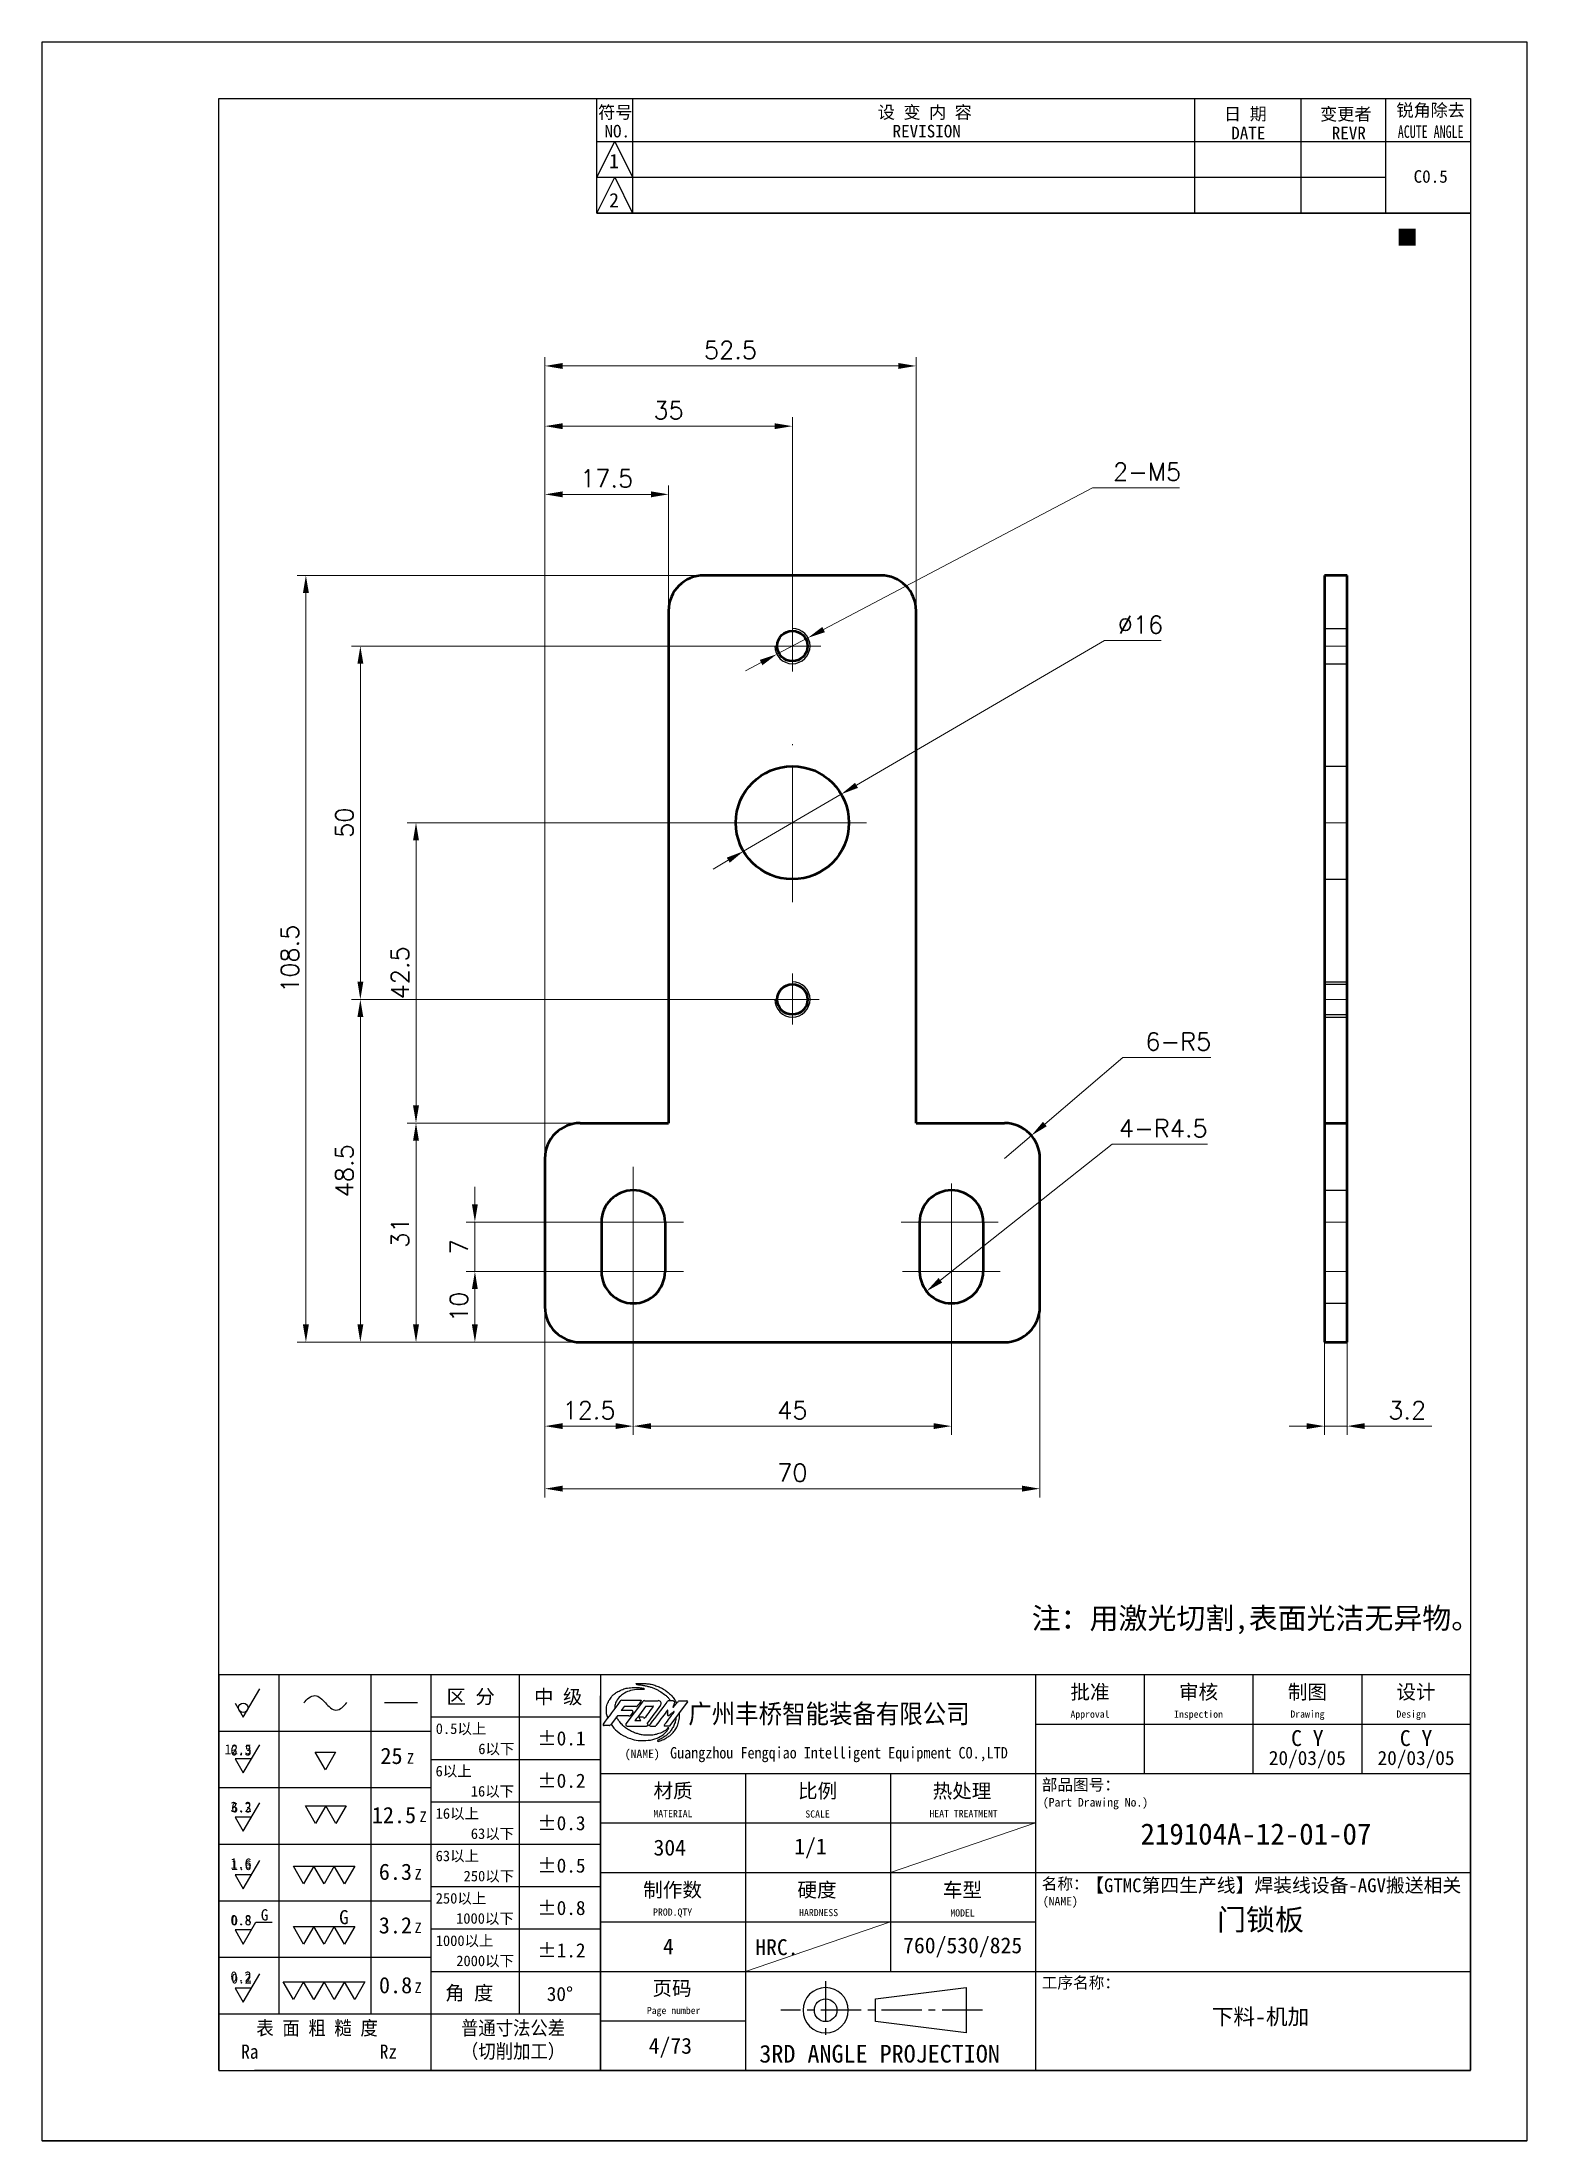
# Model space of a CAD drawing. Header units: millimetres. Extents: x -168473 to -148463, y 295526 to 306160.
# Drawn here: x -150065.7 to -149855.7, y 302336.9 to 302633.9 of the extents above; entities that cross this region are included whole.
import ezdxf
from ezdxf.enums import TextEntityAlignment as Align

# ---------------------------------------------------------------- set-up
doc = ezdxf.new("R2010")
doc.units = ezdxf.units.MM
doc.linetypes.add('CENTER2', pattern=[28.575, 19.05, -3.175, 3.175, -3.175])
doc.linetypes.add('DASHED2', pattern=[9.525, 6.35, -3.175])
for name, color, linetype, lineweight in [('A4', 3, 'Continuous', 20), ('中心线', 2, 'CENTER2', 13), ('尺寸线', 3, 'Continuous', 13), ('文字', 1, 'Continuous', 13), ('粗实线', 7, 'Continuous', 50), ('细实线', 4, 'Continuous', 25), ('虚线', 2, 'DASHED2', 25)]:
    doc.layers.add(name, color=color, linetype=linetype, lineweight=lineweight)
doc.layers.add('MARK', color=7, linetype='Continuous')
doc.styles.add('CH-1', font='')
doc.styles.add('MX_NOTE_STANDARD', font='txt.shx', dxfattribs={"bigfont": 'extfont.shx'})
doc.styles.get("Standard").update_dxf_attribs({"font": 'txt', "bigfont": 'gbcbig.shx'})
doc.styles.get('CH-1').set_extended_font_data('SimSun')
doc.dimstyles.new('副本01', dxfattribs={"dimtxt": 2.5, "dimasz": 2.5, "dimexe": 1.25, "dimexo": 0, "dimgap": 1, "dimtad": 1, "dimdsep": 46, "dimtxsty": 'Standard', "dimcen": 1, "dimclrd": 3, "dimclre": 3, "dimclrt": 1, "dimadec": 1, "dimazin": 2, "dimtfac": 1, "dimtmove": 0, "dimatfit": 3, "dimfxl": 0, "dimtolj": 1, "dimlwd": -1, "dimlwe": -1, "dimarcsym": 0})
doc.dimstyles.new('副本01$3', dxfattribs={"dimtxt": 2.5, "dimasz": 2.5, "dimexe": 1.25, "dimexo": 0, "dimgap": 1, "dimtad": 1, "dimtih": 1, "dimtoh": 1, "dimdsep": 46, "dimtxsty": 'Standard', "dimcen": 1, "dimclrd": 3, "dimclre": 3, "dimclrt": 1, "dimadec": 1, "dimazin": 2, "dimtfac": 1, "dimtmove": 0, "dimatfit": 3, "dimfxl": 0, "dimtolj": 1, "dimlwd": -1, "dimlwe": -1, "dimarcsym": 0})
doc.dimstyles.new('副本01$4', dxfattribs={"dimtxt": 2.5, "dimasz": 2.5, "dimexe": 1.25, "dimexo": 0, "dimgap": 1, "dimtad": 1, "dimtih": 1, "dimtoh": 1, "dimdsep": 46, "dimtxsty": 'Standard', "dimcen": 1, "dimclrd": 3, "dimclre": 3, "dimclrt": 1, "dimadec": 1, "dimazin": 2, "dimtfac": 1, "dimtmove": 0, "dimatfit": 3, "dimfxl": 0, "dimtolj": 1, "dimlwd": -1, "dimlwe": -1, "dimarcsym": 0})

msp = doc.modelspace()

# ---------------------------------------------------------------- texts
at = {"layer": '文字', "color": 1, "linetype": 'Continuous', "style": 'CH-1'}
for s, height, p in [('注：用激光切割,表面光洁无异物。', 3, (-149894.019, 302410.682, -250.081)), ('219104A-12-01-07', 3, (-149894.019, 302380.286, -250.081)), ('304', 2.25, (-149976.914, 302378.371, -250.081)), ('1/1', 2.25, (-149957.017, 302378.371, -250.081)), ('【GTMC第四生产线】焊装线设备-AGV搬送相关', 1.95, (-149891.579, 302373.086, -162.552)), ('门锁板', 3, (-149893.381, 302368.256, -250.081)), ('4', 2.25, (-149977.105, 302364.415, -250.081)), ('760/530/825', 2.25, (-149935.495, 302364.371, -250.081)), ('4/73', 2.25, (-149976.832, 302350.158, -250.081))]:
    msp.add_text(s, height=height, dxfattribs=at).set_placement(p, align=Align.MIDDLE)

# ---------------------------------------------------------------- blocks, each defined once
blk = doc.blocks.new('A$C0BB32EA6')
for p, q in [((-116.6, -171.23), (-116.6, 125.77)), ((-116.6, 125.77), (93.4, 125.77)), ((93.4, 125.77), (93.4, -171.23)), ((-91.6, 117.77), (85.4, 117.77)), ((-91.6, -161.23), (-91.6, 117.77)), ((-91.6, 101.56), (-91.6, 117.77)), ((-38.15, 101.56), (-38.15, 117.77)), ((-38.15, 117.77), (73.4, 117.77)), ((-38.15, 117.77), (73.4, 117.77)), ((-38.15, 117.77), (73.4, 117.77)), ((-38.15, 117.77), (73.4, 117.77)), ((-33.08, 117.77), (-33.08, 101.56)), ((46.4, 117.77), (46.4, 101.56)), ((46.4, 117.77), (46.4, 101.56)), ((46.4, 117.77), (46.4, 101.56)), ((46.4, 117.77), (46.4, 101.56)), ((46.4, 117.77), (46.4, 101.56)), ((61.4, 117.77), (61.4, 101.56)), ((61.4, 117.77), (61.4, 101.56)), ((61.4, 117.77), (61.4, 101.56)), ((61.4, 117.77), (61.4, 101.56)), ((61.4, 117.77), (61.4, 101.56)), ((73.4, 117.77), (73.4, 101.56)), ((73.4, 117.77), (73.4, 101.56)), ((73.4, 117.77), (73.4, 101.56)), ((73.4, 117.77), (73.4, 101.56)), ((73.4, 117.77), (73.4, 101.56)), ((85.4, 117.77), (85.4, -161.23)), ((-38.15, 106.63), (-35.61, 111.7)), ((-38.15, 111.7), (73.4, 111.7)), ((-38.15, 111.7), (73.4, 111.7)), ((-38.15, 111.7), (73.4, 111.7)), ((-38.15, 111.7), (73.4, 111.7)), ((-35.61, 111.7), (-33.08, 106.63)), ((73.4, 111.7), (85.4, 111.7)), ((73.4, 111.7), (85.4, 111.7)), ((73.4, 111.7), (85.4, 111.7)), ((73.4, 111.7), (85.4, 111.7)), ((-38.15, 101.56), (-35.61, 106.63)), ((-38.15, 106.63), (73.4, 106.63)), ((-38.15, 106.63), (73.4, 106.63)), ((-38.15, 106.63), (73.4, 106.63)), ((-38.15, 106.63), (73.4, 106.63)), ((-35.61, 106.63), (-33.08, 101.56)), ((-38.15, 101.56), (85.4, 101.56)), ((85.4, 101.56), (-38.15, 101.56)), ((-38.15, 101.56), (85.4, 101.56)), ((-38.15, 101.56), (85.4, 101.56)), ((-86.53, -161.23), (85.4, -161.23)), ((93.4, -171.23), (-116.6, -171.23))]:
    blk.add_line(p, q)
at = {"style": 'CH-1'}
for s, height, p in [('符号', 1.775, (-35.53, 115.86)), ('设 变 内 容', 1.775, (8.24, 115.86)), ('日 期', 1.775, (53.57, 115.61)), ('变更者', 1.775, (67.78, 115.61)), ('锐角除去', 1.775, (79.78, 116.14)), ('NO.', 1.775, (-35.25, 113.15)), ('REVISION', 1.775, (8.51, 113.15)), ('DATE', 1.775, (53.99, 112.89)), ('REVR', 1.775, (68.2, 112.89)), ('1', 2.03, (-35.7, 108.92)), ('C0.5', 1.775, (79.78, 106.74)), ('2', 2.03, (-35.7, 103.38))]:
    blk.add_text(s, height=height, dxfattribs=at).set_placement(p, align=Align.MIDDLE)
at = {"style": 'CH-1', "width": 0.7}
blk.add_text('ACUTE ANGLE', height=1.7746, dxfattribs=at).set_placement((79.78, 113.08), align=Align.MIDDLE)
blk = doc.blocks.new('A$C34C2392C')
at = {"linetype": 'CENTER2', "ltscale": 0.3}
for p, q in [((-5.53, 4.13), (-5.53, -4.13)), ((16.64, 0), (-11.88, 0))]:
    blk.add_line(p, q, dxfattribs=at)
for p, q in [((1.54, 1.6), (14.34, 3.2)), ((14.34, 3.2), (14.34, -3.2)), ((1.54, -1.6), (1.54, 1.6)), ((14.34, -3.2), (1.54, -1.6))]:
    blk.add_line(p, q)
for radius in [3.2, 1.6]:
    blk.add_arc((-5.53, 0), radius, 0, 359.9894)
blk = doc.blocks.new('A$C67844AE1')
for p, q in [((-492, 112), (0, 112)), ((-246, 112), (-246, -112)), ((-184.5, 112), (-184.5, 56)), ((-123, 112), (-123, 56)), ((-61.5, 112), (-61.5, 56)), ((0, -112), (0, 112)), ((-246, 84), (0, 84)), ((-492, 68), (-492, -112)), ((-492, 68), (-492, -112)), ((-492, -112), (-492, 68)), ((-492, 68), (-492, -112)), ((-492, 68), (-492, -112)), ((-492, 68), (-492, -112)), ((-492, 68), (-492, -112)), ((-492, 68), (-492, -112)), ((-492, 68), (-492, -112)), ((-492, -112), (-492, 68)), ((-492, 68), (-492, -112)), ((-492, 68), (-492, -112)), ((-492, 68), (-492, -112)), ((-492, 68), (-492, -112)), ((-492, 56), (0, 56)), ((-410, 56), (-410, -112)), ((-328, 56), (-328, -56)), ((-492, 28), (-246, 28)), ((-492, 0), (0, 0)), ((-492, -28), (-246, -28)), ((-492, -56), (0, -56)), ((-492, -84), (-410, -84)), ((-492, -112), (0, -112))]:
    blk.add_line(p, q)
at = {"color": 4, "ltscale": 0.5}
for p, q in [((-468.4, 96.5), (-477.7, 84.1)), ((-467.1, 97.2), (-459.4, 97.2)), ((-451, 97.2), (-453.6, 97.2)), ((-452.7, 83.1), (-442.9, 96.3)), ((-447.5, 97.2), (-443.3, 97.2)), ((-482.7, 88.4), (-486.5, 83.4)), ((-478.7, 93.9), (-480.4, 91.7)), ((-473.8, 90.8), (-475.1, 88.9)), ((-469.3, 85.8), (-472.6, 85.8)), ((-469.2, 85.9), (-470.1, 87.3)), ((-467.8, 87.8), (-469.9, 87.8)), ((-467.8, 87.8), (-467.4, 87.1)), ((-487, 83.1), (-490.1, 83.1)), ((-477, 82.8), (-466, 82.8)), ((-463.8, 82.8), (-461.4, 82.8))]:
    blk.add_line(p, q, dxfattribs=at)
for centre, radius, start, end in [((-480, 96.4), 1.09, 90, 143.2146), ((-469.2, 97.2), 0.219, 322.847, 90), ((-467.1, 95.6), 1.64, 90, 143.1791), ((-459.4, 95.6), 1.64, 323.504, 90), ((-453.6, 96.7), 0.547, 90, 142.7605), ((-443.3, 96.6), 0.547, 323.5154, 90), ((-490.1, 83.7), 0.547, 143.2146, 270), ((-487, 83.7), 0.547, 270, 322.7804), ((-482.3, 88.1), 0.547, 90, 142.7804), ((-480.4, 91.7), 0.0547, 142.9576, 270), ((-478.7, 93.9), 0.0547, 90, 142.9576), ((-477, 83.6), 0.821, 143.1791, 270), ((-472.6, 85.8), 0.0547, 143.2802, 270), ((-471.7, 94.5), 0.547, 270, 322.847), ((-469.3, 85.8), 0.0547, 270, 30.8735), ((-467.4, 87.1), 0.0547, 209.8404, 323.8117), ((-466.4, 94.1), 0.0547, 90, 143.2802), ((-463.8, 83.4), 0.547, 142.7605, 270), ((-462.2, 94.1), 0.0547, 323.8117, 90), ((-455.8, 83.1), 0.274, 143.387, 270), ((-454.1, 91.8), 0.137, 354.5829, 143.4402), ((-450.5, 90.9), 0.137, 323.3038, 127.2693), ((-461.4, 83.6), 0.821, 270, 323.3415), ((-453.1, 83.4), 0.547, 270, 323.5154)]:
    blk.add_arc(centre, radius, start, end, dxfattribs=at)
at = {"color": 3, "ltscale": 0.5}
for points, knots in [([(-471.9, 106.8), (-471.9, 106.8), (-471.9, 106.9), (-471.1, 106.9), (-470.1, 107), (-468.3, 106.9), (-466.3, 106.9), (-463.9, 106.7), (-461.4, 105.9), (-458.9, 105.1), (-456.8, 104), (-455, 102.8), (-453.4, 101.6), (-451.6, 99.9), (-450.3, 98.1), (-449.4, 96.7), (-449.1, 95.9), (-449, 95.7)], [0, 0, 0, 0, 0.013513, 0.041806, 0.340693, 0.661167, 1.001786, 1.450195, 1.93793, 2.441413, 2.919246, 3.201062, 3.624217, 4.053268, 4.510623, 4.853859, 4.962074, 4.962074, 4.962074, 4.962074]), ([(-488, 87.4), (-488.3, 88.2), (-488.6, 89.5), (-488.8, 91.4), (-488.7, 93), (-488.5, 94.5), (-488, 95.9), (-487.3, 97.3), (-486.5, 98.5), (-485.6, 99.9), (-484.1, 101.2), (-482.1, 102.5), (-479.6, 103.7), (-476.6, 104.5), (-473.5, 104.7), (-470.8, 104.7), (-469, 104.5), (-468.1, 104.3), (-467.6, 104.2), (-467.4, 104.1), (-467.4, 103.8), (-467.5, 103.6), (-467.7, 103.6), (-467.8, 103.6)], [0.033361, 0.033361, 0.033361, 0.033361, 0.471833, 0.793856, 1.06763, 1.327784, 1.632518, 1.904259, 2.171672, 2.434164, 2.811787, 3.221221, 3.771763, 4.287691, 4.918993, 5.487196, 5.736969, 5.935719, 6.004988, 6.011363, 6.068145, 6.111246, 6.151841, 6.151841, 6.151841, 6.151841]), ([(-467.8, 103.6), (-468.7, 103.6), (-471.1, 103.6), (-474.8, 103.2), (-478.3, 101.8), (-481.1, 99.8), (-483, 97.3), (-484, 94.8), (-484, 93.4), (-483.9, 92.9)], [0, 0, 0, 0, 0.511401, 1.333961, 2.006207, 2.544799, 3.201133, 3.690752, 3.982461, 3.982461, 3.982461, 3.982461]), ([(-486.1, 83.9), (-485.6, 83.2), (-484.1, 81), (-480.4, 78), (-475.7, 75.7), (-470.4, 74.5), (-465.2, 74.6), (-460.4, 75.6), (-456.8, 77.7), (-454.7, 79.8), (-453.7, 81.1), (-453.4, 81.9), (-453.8, 82), (-453.8, 81.9), (-453.9, 81.8)], [0.008574, 0.008574, 0.008574, 0.008574, 0.511088, 1.461558, 2.551285, 3.372869, 4.408758, 5.360341, 6.07413, 6.646139, 6.965728, 7.014048, 7.055407, 7.097199, 7.097199, 7.097199, 7.097199]), ([(-453.9, 81.8), (-454.2, 81.5), (-455.1, 80.3), (-457.5, 79.1), (-460.3, 78.2), (-463.1, 77.6), (-465.7, 77.6), (-468.2, 77.7), (-470.3, 78.3), (-472.4, 78.9), (-474.6, 79.8), (-476.8, 81.1), (-479, 82.6), (-480.7, 84.6), (-482.1, 86.3), (-482.8, 87.5), (-483, 88)], [0, 0, 0, 0, 0.227272, 0.804496, 1.430419, 1.862632, 2.367125, 2.88024, 3.204387, 3.579335, 4.036384, 4.516387, 4.985288, 5.507707, 5.907232, 6.223175, 6.223175, 6.223175, 6.223175]), ([(-449.4, 87.5), (-449.5, 86.9), (-449.6, 86.1), (-449.9, 84.8), (-450.4, 83.8), (-450.8, 82.6), (-451.5, 81.6), (-452.2, 80.2), (-453.2, 79.2), (-454.3, 78), (-455.6, 77.1), (-457, 76.1), (-458.4, 75.4), (-459.2, 74.9), (-459.9, 74.7), (-459.9, 74.2), (-459.7, 74.2), (-459.5, 74.2)], [0.004933, 0.004933, 0.004933, 0.004933, 0.333622, 0.498315, 0.724349, 0.934741, 1.17012, 1.401267, 1.780901, 1.94954, 2.292483, 2.648069, 2.865789, 3.139575, 3.199954, 3.253921, 3.331828, 3.331828, 3.331828, 3.331828]), ([(-459.5, 74.2), (-459.1, 74.3), (-457.8, 74.6), (-455.9, 75.5), (-453.8, 76.8), (-452, 78), (-450.5, 79.8), (-449.2, 81.6), (-448.2, 83.9), (-447.3, 86.8), (-447.3, 89.1), (-447.3, 90.4)], [0, 0, 0, 0, 0.196818, 0.752706, 1.133972, 1.558354, 1.94217, 2.414014, 2.774875, 3.316286, 4.02771, 4.02771, 4.02771, 4.02771])]:
    blk.add_open_spline(points, degree=3, knots=knots, dxfattribs=at)
at = {"color": 4, "ltscale": 0.5}
for points, knots in [([(-480.8, 97), (-480.9, 96.9), (-481, 96.8), (-481.1, 96.7), (-484.3, 92.4), (-487.4, 88.2), (-490.6, 84)], [-0.084236, -0.084236, -0.084236, -0.084236, 0, 0, 0, 2.885251, 2.885251, 2.885251, 2.885251]), ([(-480, 97.5), (-479.8, 97.5), (-479.7, 97.5), (-479.5, 97.5), (-479.5, 97.5), (-479.5, 97.5), (-479.5, 97.5), (-476.4, 97.5), (-473.2, 97.5), (-470.1, 97.5), (-470.1, 97.5), (-470.1, 97.5), (-470.1, 97.5), (-469.8, 97.5), (-469.5, 97.5), (-469.2, 97.5)], [-0.077734, -0.077734, -0.077734, -0.077734, 0, 0, 0, 0, 0, 0, 1.729211, 1.729211, 1.729211, 1.729211, 1.729211, 1.729211, 1.885805, 1.885805, 1.885805, 1.885805]), ([(-469, 97.1), (-469.2, 96.9), (-469.4, 96.7), (-469.5, 96.5), (-469.5, 96.5), (-469.5, 96.5), (-469.5, 96.5), (-470, 95.8), (-470.6, 95.1), (-471.1, 94.4), (-471.1, 94.4), (-471.1, 94.4), (-471.1, 94.4), (-471.2, 94.3), (-471.2, 94.3), (-471.3, 94.2)], [-0.1423966, -0.1423966, -0.1423966, -0.1423966, 0, 0, 0, 0, 0, 0, 0.4822707, 0.4822707, 0.4822707, 0.4822707, 0.4822707, 0.4822707, 0.529029, 0.529029, 0.529029, 0.529029]), ([(-454.1, 97), (-454.2, 96.8), (-454.4, 96.6), (-454.5, 96.4), (-457.7, 92.2), (-460.8, 88.1), (-464, 84), (-464, 83.9), (-464.1, 83.8), (-464.2, 83.7)], [-0.140102, -0.140102, -0.140102, -0.140102, 0, 0, 0, 2.844058, 2.844058, 2.844058, 2.913465, 2.913465, 2.913465, 2.913465]), ([(-451, 97.2), (-451, 97.2), (-450.8, 97.2), (-450.4, 97), (-450.2, 96.5), (-450.3, 95.9), (-450.5, 95.2), (-450.8, 94.5), (-451, 94), (-451.1, 93.7), (-451.1, 93.6), (-451, 93.6), (-450.8, 93.6), (-450.5, 94), (-450, 94.6), (-449.2, 95.5), (-448.6, 96.3), (-448, 96.8), (-447.7, 97.1), (-447.5, 97.2)], [0, 0, 0, 0, 0.047379, 0.11361, 0.198731, 0.32589, 0.467244, 0.599055, 0.733672, 0.758899, 0.77069, 0.790267, 0.820293, 0.867992, 1.054564, 1.278066, 1.476304, 1.62487, 1.711224, 1.711224, 1.711224, 1.711224]), ([(-471.7, 94), (-471.7, 94), (-471.7, 94), (-471.8, 94), (-471.8, 94), (-471.8, 94), (-471.8, 94), (-474.1, 94), (-476.4, 94), (-478.7, 94)], [-0.012966, -0.012966, -0.012966, -0.012966, 0, 0, 0, 0, 0, 0, 1.257183, 1.257183, 1.257183, 1.257183]), ([(-469.9, 87.8), (-470, 87.8), (-470, 87.8), (-470.1, 87.7), (-470.2, 87.7), (-470.2, 87.6), (-470.2, 87.5), (-470.1, 87.4), (-470.1, 87.3), (-470.1, 87.3)], [0, 0, 0, 0, 0.0189462, 0.0330559, 0.0436533, 0.0575788, 0.0766083, 0.0956988, 0.1082528, 0.1082528, 0.1082528, 0.1082528]), ([(-456, 83.3), (-455.9, 83.5), (-455.7, 83.7), (-455.6, 83.9), (-455.6, 83.9), (-455.6, 83.9), (-455.6, 83.9), (-453.8, 86.2), (-452.1, 88.5), (-450.4, 90.9)], [-0.132838, -0.132838, -0.132838, -0.132838, 0, 0, 0, 0, 0, 0, 1.591518, 1.591518, 1.591518, 1.591518])]:
    blk.add_open_spline(points, degree=3, knots=knots, dxfattribs=at)
at = {"color": 3, "ltscale": 0.5}
blk.add_spline([(-471.9, 106.8), (-471.8, 106.5), (-471.3, 106.3), (-470, 106.2), (-468.7, 106), (-466.8, 105.7), (-464.7, 105.2), (-462.9, 104.7), (-461.1, 104), (-459.4, 103.1), (-457.9, 102.2), (-455.3, 100.3), (-454.1, 99.3), (-453.6, 98.7), (-452.3, 97.2)], degree=3, dxfattribs=at)
at = {"color": 4, "ltscale": 0.5}
for points in [[(-476, 88.6), (-478.1, 88.6), (-480.2, 88.6), (-482.3, 88.6)], [(-474.4, 91.6), (-476.4, 91.6), (-478.4, 91.6), (-480.4, 91.6)], [(-466.4, 94.2), (-468.5, 91.4), (-470.5, 88.6), (-472.6, 85.9)], [(-462.2, 94.1), (-463.9, 91.8), (-465.6, 89.4), (-467.3, 87.1)], [(-466.4, 94.2), (-465, 94.2), (-463.6, 94.2), (-462.2, 94.2)], [(-458.1, 94.6), (-460.6, 91.2), (-463.1, 87.8), (-465.6, 84.4)], [(-454.2, 91.9), (-456, 89.4), (-457.9, 86.9), (-460.7, 83.1)], [(-454.1, 89.6), (-454.1, 90.3), (-454, 91.1), (-453.9, 91.8)], [(-453.1, 89.1), (-452.3, 89.7), (-451.4, 90.4), (-450.6, 91.1)], [(-455.8, 82.9), (-454.9, 82.9), (-454, 82.9), (-453.1, 82.9)]]:
    blk.add_open_spline(points, degree=3, dxfattribs=at)
for points in [[(-476, 88.6), (-475.6, 88.6), (-475.4, 88.7), (-475.3, 88.7), (-475.1, 88.9)], [(-473.8, 90.8), (-473.7, 91), (-473.7, 91.2), (-473.8, 91.4), (-474, 91.5), (-474.2, 91.6), (-474.4, 91.6)], [(-465.6, 84.4), (-465.6, 84.3), (-465.6, 84.2), (-465.5, 84), (-465.4, 83.8), (-465.2, 83.4), (-465.1, 83.3), (-465.1, 83.1), (-465.4, 83), (-465.7, 82.9), (-466, 82.8)], [(-454.1, 89.6), (-454.2, 89.2), (-454.1, 89), (-454, 88.8), (-453.8, 88.8), (-453.6, 88.8), (-453.4, 88.9), (-453.1, 89.1)]]:
    blk.add_spline(points, degree=3, dxfattribs=at)
at = {"layer": '细实线', "color": 0, "linetype": 'Continuous'}
for p, q in [((-492, 112), (-492, 56)), ((-492, 68), (-492, -112)), ((-492, 68), (-492, -112)), ((-492, 68), (-492, -112))]:
    blk.add_line(p, q, dxfattribs=at)
at = {"lineweight": 35, "xscale": 4, "yscale": 4, "zscale": 4}
blk.add_blockref('A$C34C2392C', (-342.6, -78), dxfattribs=at)
at = {"style": 'CH-1'}
for s, height, p in [('批准', 8.11, (-215.2, 102.3)), ('审核', 8.11, (-153.8, 102.3)), ('制图', 8.11, (-92.2, 102.3)), ('设计', 8.11, (-30.8, 102.3)), ('Approval', 4.06, (-215.2, 89.1)), ('Inspection', 4.06, (-153.8, 89.1)), ('Drawing', 4.06, (-92.2, 89.1)), ('Design  ', 4.06, (-30.8, 89.1)), ('比例', 8.11, (-369.3, 46.3)), ('MATERIAL', 4.06, (-451.1, 33.3)), ('SCALE', 4.06, (-369.3, 33.1)), ('制作数', 8.11, (-451.3, -9.7)), ('车型', 8.11, (-287.3, -9.7)), ('PROD.QTY', 4.06, (-451.3, -22.9)), ('MODEL', 4.06, (-287.3, -22.9)), ('3RD ANGLE PROJECTION', 10, (-334.2, -102.6))]:
    blk.add_text(s, height=height, dxfattribs=at).set_placement(p, align=Align.MIDDLE)
at = {"lineweight": 35, "style": 'CH-1'}
for s, height, p in [('(NAME)', 4.87, (-478.4, 64.7)), ('部品图号：', 6.49, (-242.5, 46.4)), ('(Part Drawing No.)', 4.868, (-241.9, 37.3)), ('名称：', 6.49, (-242.5, -9.6)), ('(NAME)', 4.87, (-241.9, -18.7)), ('工序名称：', 6.49, (-242.5, -65.6))]:
    blk.add_text(s, height=height, dxfattribs=at).set_placement(p)
at = {"style": 'CH-1'}
blk.add_text('材质', height=8.11, dxfattribs=at).set_placement((-462.1, 42.2))
at = {"lineweight": 35, "style": 'CH-1'}
for s, height, p in [('热处理', 8.11, (-287.6, 46.3)), ('HEAT TREATMENT', 4.055, (-286.7, 33.3)), ('硬度', 8.11, (-369.6, -9.7)), ('HARDNESS', 4.06, (-368.7, -22.7)), ('HRC.', 9, (-392.3, -42.3, -1000.3)), ('页码', 8.11, (-451.6, -65.7)), ('Page number', 4.055, (-450.7, -78.7))]:
    blk.add_text(s, height=height, dxfattribs=at).set_placement(p, align=Align.MIDDLE)
at = {"layer": 'MARK', "style": 'CH-1', "width": 0.9}
blk.add_text('广州丰桥智能装备有限公司', height=10.8, dxfattribs=at).set_placement((-442.4, 84.4))
at = {"layer": 'MARK', "insert": (-452.7, 71), "char_height": 6.5, "width": 556.951, "attachment_point": 1, "style": 'CH-1'}
blk.add_mtext('{\\W0.9;Guangzhou Fengqiao Intelligent Equipment CO.,LTD}', dxfattribs=at)
blk = doc.blocks.new('A$C32AF00EF')
for p, q in [((0, 0), (2.89, 5)), ((-1.44, 2.5), (0, 0))]:
    blk.add_line(p, q)
blk.add_circle((0, 1.67), 0.833)
blk = doc.blocks.new('A$C553B2148')
for p, q in [((1.44, 0), (-1.44, 0)), ((-1.44, 0), (0, -2.5)), ((0, -2.5), (2.89, 2.5))]:
    blk.add_line(p, q)
at = {"style": 'MX_NOTE_STANDARD'}
blk.add_attdef('12.5', text='', height=1.75, dxfattribs=at).set_placement((1.44, 0.28), align=Align.BOTTOM_RIGHT)
blk = doc.blocks.new('A$C1377093C')
for p, q in [((0, 0), (-1.44, 2.5)), ((-1.44, 2.5), (1.44, 2.5)), ((1.44, 2.5), (0, 0))]:
    blk.add_line(p, q)
blk = doc.blocks.new('A$C6D2D6B6B')
for p, q in [((0, 0), (-1.44, 2.5)), ((-1.44, 2.5), (1.44, 2.5)), ((1.44, 2.5), (0, 0)), ((1.44, 2.5), (4.33, 2.5)), ((2.89, 0), (1.44, 2.5)), ((4.33, 2.5), (2.89, 0))]:
    blk.add_line(p, q)
blk = doc.blocks.new('A$C62DD302B')
for p, q in [((-2.89, 0), (-4.33, 2.5)), ((-4.33, 2.5), (-1.44, 2.5)), ((-1.44, 2.5), (-2.89, 0)), ((-1.44, 2.5), (1.44, 2.5)), ((0, 0), (-1.44, 2.5)), ((1.44, 2.5), (0, 0)), ((2.89, 0), (1.44, 2.5)), ((1.44, 2.5), (4.33, 2.5)), ((4.33, 2.5), (2.89, 0))]:
    blk.add_line(p, q)
blk = doc.blocks.new('A$C077E39D2')
for p, q in [((-4.33, -2.5), (-5.77, 0)), ((-5.77, 0), (-2.89, 0)), ((-2.89, 0), (-4.33, -2.5)), ((-2.89, 0), (0, 0)), ((-1.44, -2.5), (-2.89, 0)), ((0, 0), (-1.44, -2.5)), ((1.44, -2.5), (0, 0)), ((0, 0), (2.89, 0)), ((2.89, 0), (1.44, -2.5)), ((4.33, -2.5), (2.89, 0)), ((2.89, 0), (5.77, 0)), ((5.77, 0), (4.33, -2.5))]:
    blk.add_line(p, q)
blk = doc.blocks.new('A$C09D43E00')
for p, q in [((0, 0), (1.78, 3.08)), ((1.78, 3.08), (4.07, 3.08)), ((1.15, 2), (-1.15, 2)), ((-1.15, 2), (0, 0))]:
    blk.add_line(p, q)
at = {"style": 'MX_NOTE_STANDARD'}
blk.add_attdef('12.5', text='', height=1.4, dxfattribs=at).set_placement((1.15, 2.22), align=Align.BOTTOM_RIGHT)
at = {"layer": '细实线', "color": 0, "style": 'CH-1'}
blk.add_text('G', height=1.6, dxfattribs=at).set_placement((2.47, 3.33))
blk = doc.blocks.new('A$C339E5D7D')
for p, q in [((-2.89, 0), (-4.33, 2.5)), ((-4.33, 2.5), (-1.44, 2.5)), ((-1.44, 2.5), (-2.89, 0)), ((-1.44, 2.5), (1.44, 2.5)), ((0, 0), (-1.44, 2.5)), ((1.44, 2.5), (0, 0)), ((2.89, 0), (1.44, 2.5)), ((1.44, 2.5), (4.33, 2.5)), ((4.33, 2.5), (2.89, 0))]:
    blk.add_line(p, q)
at = {"layer": '细实线', "color": 0, "style": 'CH-1'}
blk.add_text('G', height=2, dxfattribs=at).set_placement((2.13, 2.81))
blk = doc.blocks.new('54')
for p, q in [((5360.79, 6053.19), (5468.79, 6053.19)), ((5468.79, 6047.19), (5468.79, 5957.19)), ((5468.79, 6047.19), (5468.79, 5957.19)), ((5468.79, 5957.19), (5468.79, 6047.19)), ((5468.79, 6047.19), (5468.79, 5957.19)), ((5468.79, 6047.19), (5468.79, 5957.19)), ((5468.79, 6047.19), (5468.79, 5957.19)), ((5468.79, 6047.19), (5468.79, 5957.19)), ((5468.79, 6047.19), (5468.79, 5957.19)), ((5468.79, 6047.19), (5468.79, 5957.19)), ((5468.79, 5957.19), (5468.79, 6047.19)), ((5468.79, 6047.19), (5468.79, 5957.19)), ((5468.79, 6047.19), (5468.79, 5957.19)), ((5468.79, 6047.19), (5468.79, 5957.19)), ((5468.79, 6047.19), (5468.79, 5957.19))]:
    blk.add_line(p, q)
at = {"layer": '细实线', "color": 0, "linetype": 'Continuous'}
for p, q in [((5360.79, 6053.19), (5360.79, 5941.19)), ((5377.79, 6053.19), (5377.79, 5957.19)), ((5403.79, 6053.19), (5403.79, 5957.19)), ((5420.79, 6053.19), (5420.79, 5941.19)), ((5445.79, 6053.19), (5445.79, 5957.19)), ((5468.79, 6053.19), (5468.79, 5941.19)), ((5468.79, 6047.19), (5468.79, 5957.19)), ((5468.79, 6047.19), (5468.79, 5957.19)), ((5468.79, 6047.19), (5468.79, 5957.19)), ((5407.7, 6045.29), (5417.04, 6045.29)), ((5420.79, 6041.19), (5468.79, 6041.19)), ((5360.79, 6037.19), (5420.79, 6037.19)), ((5420.79, 6029.19), (5468.79, 6029.19)), ((5360.79, 6021.19), (5420.79, 6021.19)), ((5420.79, 6017.19), (5468.79, 6017.19)), ((5360.79, 6005.19), (5420.79, 6005.19)), ((5420.79, 6005.19), (5468.79, 6005.19)), ((5360.79, 5989.19), (5420.79, 5989.19)), ((5420.79, 5993.19), (5468.79, 5993.19)), ((5420.79, 5981.19), (5468.79, 5981.19)), ((5360.79, 5973.19), (5420.79, 5973.19)), ((5420.79, 5969.19), (5468.79, 5969.19)), ((5360.79, 5957.19), (5468.79, 5957.19)), ((5360.79, 5957.19), (5468.79, 5957.19)), ((5360.79, 5941.19), (5468.79, 5941.19))]:
    blk.add_line(p, q, dxfattribs=at)
at = {"layer": '细实线', "color": 0, "linetype": 'Continuous', "start_tangent": (0.606347, 0.7952), "end_tangent": (0.584547, 0.81136)}
blk.add_spline([(5384.88, 6045.23), (5386.3, 6046.61), (5387.98, 6047.24), (5389.51, 6046.59), (5390.93, 6045.19), (5392.37, 6043.78), (5393.91, 6043.13), (5395.61, 6043.82), (5397.01, 6045.27)], degree=3, dxfattribs=at)
for name, p, xscale, yscale, zscale in [('A$C32AF00EF', (5367.73, 6041.13), 1.600000000000364, 1.600000000000364, 1.600000000000364), ('A$C1377093C', (5390.94, 6026.26), 2, 2, 2), ('A$C6D2D6B6B', (5388.15, 6011.08), 2, 2, 2), ('A$C62DD302B', (5390.57, 5993.94), 2, 2, 2), ('A$C077E39D2', (5390.57, 5966.26), 2, 2, 2)]:
    blk.add_blockref(name, p, dxfattribs=dict(xscale=xscale, yscale=yscale, zscale=zscale))
ref = blk.add_blockref('A$C553B2148', (5367.73, 6029.35), dxfattribs=dict(xscale=1.600000000000364, yscale=1.600000000000364, zscale=1.600000000000364))
ref.add_attrib('12.5', '12.5', dxfattribs={"height": 2.8, "style": 'CH-1'}).set_placement((5370.04, 6029.8), align=Align.BOTTOM_RIGHT)
ref = blk.add_blockref('A$C553B2148', (5367.73, 6012.86), dxfattribs=dict(xscale=1.600000000000364, yscale=1.600000000000364, zscale=1.600000000000364))
ref.add_attrib('12.5', '6.3', dxfattribs={"height": 2.8, "style": 'CH-1'}).set_placement((5370.04, 6013.31), align=Align.BOTTOM_RIGHT)
ref = blk.add_blockref('A$C553B2148', (5367.73, 5996.56), dxfattribs=dict(xscale=1.600000000000364, yscale=1.600000000000364, zscale=1.600000000000364))
ref.add_attrib('12.5', '1.6', dxfattribs={"height": 2.8, "style": 'CH-1'}).set_placement((5370.04, 5997.01), align=Align.BOTTOM_RIGHT)
at = {"lineweight": 35}
ref = blk.add_blockref('A$C09D43E00', (5367.73, 5976.92), dxfattribs=dict(at, xscale=2, yscale=2, zscale=2))
ref.add_attrib('12.5', '0.8', dxfattribs={"height": 2.8, "style": 'CH-1'}).set_placement((5370.04, 5981.37), align=Align.BOTTOM_RIGHT)
at = {"lineweight": 35, "xscale": 2, "yscale": 2, "zscale": 2}
blk.add_blockref('A$C339E5D7D', (5390.57, 5976.92), dxfattribs=at)
ref = blk.add_blockref('A$C553B2148', (5367.73, 5964.47), dxfattribs=dict(xscale=1.600000000000364, yscale=1.600000000000364, zscale=1.600000000000364))
ref.add_attrib('12.5', '0.2', dxfattribs={"height": 2.8, "style": 'CH-1'}).set_placement((5370.04, 5964.92), align=Align.BOTTOM_RIGHT)
at = {"style": 'CH-1', "width": 0.9}
for s, p in [('表 面 粗 糙 度', (5388.59, 5953.25)), ('普通寸法公差', (5444.02, 5953.25)), ('Ra              Rz', (5389.17, 5946.45)), ('（切削加工）', (5444.02, 5946.67))]:
    blk.add_text(s, height=4, dxfattribs=at).set_placement(p, align=Align.MIDDLE)
at = {"layer": '细实线', "color": 0, "style": 'CH-1'}
for s, height, p in [('区 分', 4, (5432.03, 6046.97)), ('中 级', 4, (5456.79, 6046.97)), ('0.5以上', 3, (5429.3, 6037.89)), ('6以下', 3, (5439.3, 6032.14)), ('6以上', 3, (5427.22, 6025.89)), ('16以下', 3, (5438.2, 6020.14)), ('16以上', 3, (5428.26, 6013.89)), ('63以下', 3, (5438.2, 6008.14)), ('63以上', 3, (5428.26, 6001.89)), ('250以下', 3, (5437.19, 5996.14)), ('250以上', 3, (5429.3, 5989.89)), ('1000以下', 3, (5436.08, 5984.14)), ('1000以上', 3, (5430.33, 5977.89)), ('2000以下', 3, (5436.13, 5972.14)), ('角 度', 4, (5431.63, 5963.15))]:
    blk.add_text(s, height=height, dxfattribs=at).set_placement(p, align=Align.MIDDLE)
for s, height, p in [('%%P0.1', 4, (5450.91, 6033.15)), ('6.3', 2.944, (5364.07, 6030.28)), ('25', 4.6, (5406.51, 6027.88)), ('Z', 3, (5414, 6027.96)), ('%%P0.2', 4, (5450.91, 6021.15)), ('3.2', 2.944, (5364.07, 6014.28)), ('12.5', 4.6, (5404.08, 6011.13)), ('Z', 3, (5417.58, 6011.47)), ('%%P0.3', 4, (5450.91, 6009.15)), ('1.6', 2.944, (5364.07, 5998.28)), ('6.3', 4.6, (5406.05, 5995.09)), ('%%P0.5', 4, (5450.91, 5997.15)), ('Z', 3, (5416.15, 5995.17)), ('%%P0.8', 4, (5450.91, 5985.15)), ('0.8', 2.944, (5364.07, 5982.28)), ('3.2', 4.6, (5406.05, 5979.93)), ('Z', 3, (5416.15, 5980.01)), ('%%P1.2', 4, (5450.91, 5973.15)), ('0.2', 2.944, (5364.07, 5966.28)), ('0.8', 4.6, (5406.1, 5963)), ('Z', 3, (5416.15, 5963.08)), ('30°', 4, (5453.55, 5960.81))]:
    blk.add_text(s, height=height, dxfattribs=at).set_placement(p)
blk = doc.blocks.new('*D7262')
at = {"layer": 'Defpoints', "color": 0}
for p in [(-149982.08, 302459.9), (-149994.58, 302454.9), (-149982.08, 302438.02)]:
    blk.add_point(p, dxfattribs=at)
at = {"layer": '尺寸线', "color": 3}
for p, q in [((-149982.08, 302459.9), (-149982.08, 302436.77)), ((-149994.58, 302454.9), (-149994.58, 302436.77)), ((-149992.08, 302438.02), (-149984.58, 302438.02))]:
    blk.add_line(p, q, dxfattribs=at)
for points in [[(-149992.08, 302438.44), (-149992.08, 302437.61), (-149994.58, 302438.02)], [(-149984.58, 302438.44), (-149984.58, 302437.61), (-149982.08, 302438.02)]]:
    blk.add_solid(points, dxfattribs=at)
at = {"layer": '尺寸线', "color": 1, "insert": (-149988.33, 302440.27), "char_height": 2.5, "attachment_point": 5}
blk.add_mtext('\\A1;12.5', dxfattribs=at)
blk = doc.blocks.new('*D7263')
at = {"layer": 'Defpoints', "color": 0}
for p in [(-149982.08, 302459.9), (-149937.08, 302459.9), (-149937.08, 302438.02)]:
    blk.add_point(p, dxfattribs=at)
at = {"layer": '尺寸线', "color": 3}
for p, q in [((-149982.08, 302459.9), (-149982.08, 302436.77)), ((-149937.08, 302459.9), (-149937.08, 302436.77)), ((-149979.58, 302438.02), (-149939.58, 302438.02))]:
    blk.add_line(p, q, dxfattribs=at)
for points in [[(-149979.58, 302438.44), (-149979.58, 302437.61), (-149982.08, 302438.02)], [(-149939.58, 302438.44), (-149939.58, 302437.61), (-149937.08, 302438.02)]]:
    blk.add_solid(points, dxfattribs=at)
at = {"layer": '尺寸线', "color": 1, "insert": (-149959.58, 302440.27), "char_height": 2.5, "attachment_point": 5}
blk.add_mtext('\\A1;45', dxfattribs=at)
blk = doc.blocks.new('*D7264')
at = {"layer": 'Defpoints', "color": 0}
for p in [(-149994.58, 302454.9), (-149924.58, 302454.9), (-149924.58, 302429.17)]:
    blk.add_point(p, dxfattribs=at)
at = {"layer": '尺寸线', "color": 3}
for p, q in [((-149994.58, 302454.9), (-149994.58, 302427.92)), ((-149924.58, 302454.9), (-149924.58, 302427.92)), ((-149992.08, 302429.17), (-149927.08, 302429.17))]:
    blk.add_line(p, q, dxfattribs=at)
for points in [[(-149992.08, 302429.59), (-149992.08, 302428.76), (-149994.58, 302429.17)], [(-149927.08, 302429.59), (-149927.08, 302428.76), (-149924.58, 302429.17)]]:
    blk.add_solid(points, dxfattribs=at)
at = {"layer": '尺寸线', "color": 1, "insert": (-149959.58, 302431.42), "char_height": 2.5, "attachment_point": 5}
blk.add_mtext('\\A1;70', dxfattribs=at)
blk = doc.blocks.new('*D7265')
at = {"layer": 'Defpoints', "color": 0}
for p in [(-149959.58, 302579.51), (-149959.58, 302548.4), (-149994.58, 302444.9)]:
    blk.add_point(p, dxfattribs=at)
at = {"layer": '尺寸线', "color": 3}
for p, q in [((-149994.58, 302444.9), (-149994.58, 302580.76)), ((-149959.58, 302548.4), (-149959.58, 302580.76)), ((-149992.08, 302579.51), (-149962.08, 302579.51))]:
    blk.add_line(p, q, dxfattribs=at)
for points in [[(-149992.08, 302579.92), (-149992.08, 302579.09), (-149994.58, 302579.51)], [(-149962.08, 302579.92), (-149962.08, 302579.09), (-149959.58, 302579.51)]]:
    blk.add_solid(points, dxfattribs=at)
at = {"layer": '尺寸线', "color": 1, "insert": (-149977.08, 302581.76), "char_height": 2.5, "attachment_point": 5}
blk.add_mtext('\\A1;35', dxfattribs=at)
blk = doc.blocks.new('*D7266')
at = {"layer": 'Defpoints', "color": 0}
for p in [(-149977.08, 302569.86), (-149977.08, 302553.4), (-149994.58, 302465.9)]:
    blk.add_point(p, dxfattribs=at)
at = {"layer": '尺寸线', "color": 3}
for p, q in [((-149994.58, 302465.9), (-149994.58, 302571.11)), ((-149992.08, 302569.86), (-149979.58, 302569.86)), ((-149977.08, 302553.4), (-149977.08, 302571.11))]:
    blk.add_line(p, q, dxfattribs=at)
for points in [[(-149992.08, 302570.28), (-149992.08, 302569.44), (-149994.58, 302569.86)], [(-149979.58, 302570.28), (-149979.58, 302569.44), (-149977.08, 302569.86)]]:
    blk.add_solid(points, dxfattribs=at)
at = {"layer": '尺寸线', "color": 1, "insert": (-149985.83, 302572.11), "char_height": 2.5, "attachment_point": 5}
blk.add_mtext('\\A1;17.5', dxfattribs=at)
blk = doc.blocks.new('*D7267')
at = {"layer": 'Defpoints', "color": 0}
for p in [(-150012.8, 302480.9), (-149989.58, 302480.9), (-149989.58, 302449.9)]:
    blk.add_point(p, dxfattribs=at)
at = {"layer": '尺寸线', "color": 3}
for p, q in [((-149989.58, 302480.9), (-150014.05, 302480.9)), ((-150012.8, 302452.4), (-150012.8, 302478.4)), ((-149989.58, 302449.9), (-150014.05, 302449.9))]:
    blk.add_line(p, q, dxfattribs=at)
for points in [[(-150013.22, 302478.4), (-150012.38, 302478.4), (-150012.8, 302480.9)], [(-150013.22, 302452.4), (-150012.38, 302452.4), (-150012.8, 302449.9)]]:
    blk.add_solid(points, dxfattribs=at)
at = {"layer": '尺寸线', "color": 1, "insert": (-150015.05, 302465.4), "char_height": 2.5, "attachment_point": 5, "rotation": 90}
blk.add_mtext('\\A1;31', dxfattribs=at)
blk = doc.blocks.new('*D7268')
at = {"layer": 'Defpoints', "color": 0}
for p in [(-150028.37, 302558.4), (-149972.08, 302558.4), (-149989.58, 302449.9)]:
    blk.add_point(p, dxfattribs=at)
at = {"layer": '尺寸线', "color": 3}
for p, q in [((-149972.08, 302558.4), (-150029.62, 302558.4)), ((-150028.37, 302452.4), (-150028.37, 302555.9)), ((-149989.58, 302449.9), (-150029.62, 302449.9))]:
    blk.add_line(p, q, dxfattribs=at)
for points in [[(-150028.79, 302555.9), (-150027.95, 302555.9), (-150028.37, 302558.4)], [(-150028.79, 302452.4), (-150027.95, 302452.4), (-150028.37, 302449.9)]]:
    blk.add_solid(points, dxfattribs=at)
at = {"layer": '尺寸线', "color": 1, "insert": (-150030.62, 302504.15), "char_height": 2.5, "attachment_point": 5, "rotation": 90}
blk.add_mtext('\\A1;108.5', dxfattribs=at)
blk = doc.blocks.new('*D7269')
at = {"layer": 'Defpoints', "color": 0}
for p in [(-150004.47, 302459.9), (-149982.08, 302459.9), (-149989.58, 302449.9)]:
    blk.add_point(p, dxfattribs=at)
at = {"layer": '尺寸线', "color": 3}
for p, q in [((-149982.08, 302459.9), (-150005.72, 302459.9)), ((-150004.47, 302452.4), (-150004.47, 302457.4)), ((-149989.58, 302449.9), (-150005.72, 302449.9))]:
    blk.add_line(p, q, dxfattribs=at)
for points in [[(-150004.89, 302457.4), (-150004.06, 302457.4), (-150004.47, 302459.9)], [(-150004.89, 302452.4), (-150004.06, 302452.4), (-150004.47, 302449.9)]]:
    blk.add_solid(points, dxfattribs=at)
at = {"layer": '尺寸线', "color": 1, "insert": (-150006.72, 302454.9), "char_height": 2.5, "attachment_point": 5, "rotation": 90}
blk.add_mtext('\\A1;10', dxfattribs=at)
blk = doc.blocks.new('*D7270')
at = {"layer": 'Defpoints', "color": 0}
for p in [(-150004.47, 302466.9), (-149982.08, 302466.9), (-149982.08, 302459.9)]:
    blk.add_point(p, dxfattribs=at)
at = {"layer": '尺寸线', "color": 3}
for p, q in [((-150004.47, 302469.4), (-150004.47, 302471.9)), ((-149982.08, 302466.9), (-150005.72, 302466.9)), ((-150004.47, 302459.9), (-150004.47, 302466.9)), ((-149982.08, 302459.9), (-150005.72, 302459.9)), ((-150004.47, 302457.4), (-150004.47, 302454.9))]:
    blk.add_line(p, q, dxfattribs=at)
for points in [[(-150004.89, 302469.4), (-150004.06, 302469.4), (-150004.47, 302466.9)], [(-150004.89, 302457.4), (-150004.06, 302457.4), (-150004.47, 302459.9)]]:
    blk.add_solid(points, dxfattribs=at)
at = {"layer": '尺寸线', "color": 1, "insert": (-150006.72, 302463.4), "char_height": 2.5, "attachment_point": 5, "rotation": 90}
blk.add_mtext('\\A1;7', dxfattribs=at)
blk = doc.blocks.new('*D7271')
at = {"layer": 'Defpoints', "color": 0}
for p in [(-150020.67, 302498.4), (-149959.58, 302498.4), (-149989.58, 302449.9)]:
    blk.add_point(p, dxfattribs=at)
at = {"layer": '尺寸线', "color": 3}
for p, q in [((-149959.58, 302498.4), (-150021.92, 302498.4)), ((-150020.67, 302452.4), (-150020.67, 302495.9)), ((-149989.58, 302449.9), (-150021.92, 302449.9))]:
    blk.add_line(p, q, dxfattribs=at)
for points in [[(-150021.08, 302495.9), (-150020.25, 302495.9), (-150020.67, 302498.4)], [(-150021.08, 302452.4), (-150020.25, 302452.4), (-150020.67, 302449.9)]]:
    blk.add_solid(points, dxfattribs=at)
at = {"layer": '尺寸线', "color": 1, "insert": (-150022.92, 302474.15), "char_height": 2.5, "attachment_point": 5, "rotation": 90}
blk.add_mtext('\\A1;48.5', dxfattribs=at)
blk = doc.blocks.new('*D7272')
at = {"layer": 'Defpoints', "color": 0}
for p in [(-150020.67, 302548.4), (-149959.58, 302548.4), (-149959.58, 302498.4)]:
    blk.add_point(p, dxfattribs=at)
at = {"layer": '尺寸线', "color": 3}
for p, q in [((-149959.58, 302548.4), (-150021.92, 302548.4)), ((-150020.67, 302500.9), (-150020.67, 302545.9)), ((-149959.58, 302498.4), (-150021.92, 302498.4))]:
    blk.add_line(p, q, dxfattribs=at)
for points in [[(-150021.08, 302545.9), (-150020.25, 302545.9), (-150020.67, 302548.4)], [(-150021.08, 302500.9), (-150020.25, 302500.9), (-150020.67, 302498.4)]]:
    blk.add_solid(points, dxfattribs=at)
at = {"layer": '尺寸线', "color": 1, "insert": (-150022.92, 302523.4), "char_height": 2.5, "attachment_point": 5, "rotation": 90}
blk.add_mtext('\\A1;50', dxfattribs=at)
blk = doc.blocks.new('*D7273')
at = {"layer": 'Defpoints', "color": 0}
for p in [(-150012.8, 302523.4), (-149959.58, 302523.4), (-149989.58, 302480.9)]:
    blk.add_point(p, dxfattribs=at)
at = {"layer": '尺寸线', "color": 3}
for p, q in [((-149959.58, 302523.4), (-150014.05, 302523.4)), ((-150012.8, 302483.4), (-150012.8, 302520.9)), ((-149989.58, 302480.9), (-150014.05, 302480.9))]:
    blk.add_line(p, q, dxfattribs=at)
for points in [[(-150013.22, 302520.9), (-150012.38, 302520.9), (-150012.8, 302523.4)], [(-150013.22, 302483.4), (-150012.38, 302483.4), (-150012.8, 302480.9)]]:
    blk.add_solid(points, dxfattribs=at)
at = {"layer": '尺寸线', "color": 1, "insert": (-150015.05, 302502.15), "char_height": 2.5, "attachment_point": 5, "rotation": 90}
blk.add_mtext('\\A1;42.5', dxfattribs=at)
blk = doc.blocks.new('*D7274')
at = {"layer": 'Defpoints', "color": 0}
for p in [(-149942.08, 302588.03), (-149942.08, 302553.4), (-149994.58, 302465.9)]:
    blk.add_point(p, dxfattribs=at)
at = {"layer": '尺寸线', "color": 3}
for p, q in [((-149994.58, 302465.9), (-149994.58, 302589.28)), ((-149992.08, 302588.03), (-149944.58, 302588.03)), ((-149942.08, 302553.4), (-149942.08, 302589.28))]:
    blk.add_line(p, q, dxfattribs=at)
for points in [[(-149992.08, 302588.44), (-149992.08, 302587.61), (-149994.58, 302588.03)], [(-149944.58, 302588.44), (-149944.58, 302587.61), (-149942.08, 302588.03)]]:
    blk.add_solid(points, dxfattribs=at)
at = {"layer": '尺寸线', "color": 1, "insert": (-149968.33, 302590.28), "char_height": 2.5, "attachment_point": 5}
blk.add_mtext('\\A1;52.5', dxfattribs=at)
blk = doc.blocks.new('*D7275')
at = {"layer": 'Defpoints', "color": 0}
for p in [(-149957.37, 302549.56), (-149961.79, 302547.23)]:
    blk.add_point(p, dxfattribs=at)
at = {"layer": '尺寸线', "color": 3}
for p, q in [((-149917.13, 302570.8), (-149955.16, 302550.73)), ((-149904.82, 302570.8), (-149917.13, 302570.8)), ((-149961.79, 302547.23), (-149957.37, 302549.56)), ((-149964, 302546.06), (-149966.21, 302544.9))]:
    blk.add_line(p, q, dxfattribs=at)
for points in [[(-149955.35, 302551.1), (-149954.96, 302550.36), (-149957.37, 302549.56)], [(-149964.19, 302546.43), (-149963.8, 302545.69), (-149961.79, 302547.23)]]:
    blk.add_solid(points, dxfattribs=at)
at = {"layer": '尺寸线', "color": 1, "insert": (-149909.41, 302573.05), "char_height": 2.5, "attachment_point": 5}
blk.add_mtext('\\A1;{\\Ftxt,@extfont2|c134;2-M5}', dxfattribs=at)
blk = doc.blocks.new('*D7276')
at = {"layer": 'Defpoints', "color": 0}
for p in [(-149952.67, 302527.43), (-149966.49, 302519.36)]:
    blk.add_point(p, dxfattribs=at)
at = {"layer": '尺寸线', "color": 3}
for p, q in [((-149915.44, 302549.17), (-149950.51, 302528.69)), ((-149907.44, 302549.17), (-149915.44, 302549.17)), ((-149966.49, 302519.36), (-149952.67, 302527.43)), ((-149968.64, 302518.1), (-149970.8, 302516.84))]:
    blk.add_line(p, q, dxfattribs=at)
for points in [[(-149950.72, 302529.05), (-149950.3, 302528.33), (-149952.67, 302527.43)], [(-149968.85, 302518.46), (-149968.43, 302517.74), (-149966.49, 302519.36)]]:
    blk.add_solid(points, dxfattribs=at)
at = {"layer": '尺寸线', "color": 1, "insert": (-149910.35, 302551.42), "char_height": 2.5, "attachment_point": 5}
blk.add_mtext('\\A1;∅16', dxfattribs=at)
blk = doc.blocks.new('*D7277')
at = {"layer": 'Defpoints', "color": 0}
for p in [(-149925.77, 302479.14), (-149929.58, 302475.9)]:
    blk.add_point(p, dxfattribs=at)
at = {"layer": '尺寸线', "color": 3}
for p, q in [((-149912.82, 302490.19), (-149923.87, 302480.76)), ((-149900.41, 302490.19), (-149912.82, 302490.19)), ((-149929.58, 302475.9), (-149925.77, 302479.14))]:
    blk.add_line(p, q, dxfattribs=at)
blk.add_solid([(-149924.14, 302481.08), (-149923.6, 302480.45), (-149925.77, 302479.14)], dxfattribs=at)
at = {"layer": '尺寸线', "color": 1, "insert": (-149904.99, 302492.44), "char_height": 2.5, "attachment_point": 5}
blk.add_mtext('\\A1;{\\Ftxt,@extfont2|c134;6-}R5', dxfattribs=at)
blk = doc.blocks.new('*D7278')
at = {"layer": 'Defpoints', "color": 0}
for p in [(-149937.08, 302459.9), (-149940.6, 302457.1)]:
    blk.add_point(p, dxfattribs=at)
at = {"layer": '尺寸线', "color": 3}
for p, q in [((-149914.37, 302477.91), (-149938.64, 302458.65)), ((-149900.87, 302477.91), (-149914.37, 302477.91))]:
    blk.add_line(p, q, dxfattribs=at)
blk.add_solid([(-149938.9, 302458.98), (-149938.39, 302458.33), (-149940.6, 302457.1)], dxfattribs=at)
at = {"layer": '尺寸线', "color": 1, "insert": (-149907.12, 302480.16), "char_height": 2.5, "attachment_point": 5}
blk.add_mtext('\\A1;{\\Ftxt,@extfont2|c134;4-}R4.5', dxfattribs=at)
blk = doc.blocks.new('*D7279')
at = {"layer": 'Defpoints', "color": 0}
for p in [(-149884.33, 302449.9), (-149881.13, 302449.9), (-149881.13, 302438.02)]:
    blk.add_point(p, dxfattribs=at)
at = {"layer": '尺寸线', "color": 3}
for p, q in [((-149884.33, 302449.9), (-149884.33, 302436.77)), ((-149881.13, 302449.9), (-149881.13, 302436.77)), ((-149886.83, 302438.02), (-149889.33, 302438.02)), ((-149884.33, 302438.02), (-149881.13, 302438.02)), ((-149878.63, 302438.02), (-149869.13, 302438.02))]:
    blk.add_line(p, q, dxfattribs=at)
for points in [[(-149886.83, 302438.44), (-149886.83, 302437.61), (-149884.33, 302438.02)], [(-149878.63, 302438.44), (-149878.63, 302437.61), (-149881.13, 302438.02)]]:
    blk.add_solid(points, dxfattribs=at)
at = {"layer": '尺寸线', "color": 1, "insert": (-149872.63, 302440.27), "char_height": 2.5, "attachment_point": 5}
blk.add_mtext('\\A1;3.2', dxfattribs=at)
blk = doc.blocks.new('工序名称')
at = {"layer": '文字', "color": 1, "linetype": 'Continuous', "style": 'CH-1'}
blk.add_text('下料-机加', height=2.25, dxfattribs=at).set_placement((-29.69, -6.35, -250.08), align=Align.MIDDLE)
blk = doc.blocks.new('设计人员')
at = {"layer": '文字', "color": 1, "linetype": 'Continuous', "style": 'CH-1'}
blk.add_text('C Y', height=2.25, dxfattribs=at).set_placement((-7.69, -1.99), align=Align.MIDDLE)
blk = doc.blocks.new('出图人员')
at = {"layer": '文字', "color": 1, "linetype": 'Continuous', "style": 'CH-1'}
blk.add_text('C Y', height=2.25, dxfattribs=at).set_placement((-7.69, -1.99), align=Align.MIDDLE)
blk = doc.blocks.new('出图日期')
at = {"layer": '文字', "color": 1, "linetype": 'Continuous', "style": 'CH-1'}
blk.add_text('20/03/05', height=2, dxfattribs=at).set_placement((-7.69, 2.04), align=Align.MIDDLE)
blk = doc.blocks.new('设计日期')
at = {"layer": '文字', "color": 1, "linetype": 'Continuous', "style": 'CH-1'}
blk.add_text('20/03/05', height=2, dxfattribs=at).set_placement((-7.69, 2.04), align=Align.MIDDLE)

# ---------------------------------------------------------------- dimensions: what is measured, and where the dimension line sits
at = {"layer": '尺寸线'}
for base, p1, p2, picture, middle in [((-149942.077, 302588.026), (-149994.577, 302465.896), (-149942.077, 302553.396), '*D7274', (-149968.327, 302590.276)), ((-149959.577, 302579.508), (-149994.577, 302444.896), (-149959.577, 302548.396), '*D7265', (-149977.077, 302581.758)), ((-149977.077, 302569.858), (-149994.577, 302465.896), (-149977.077, 302553.396), '*D7266', (-149985.827, 302572.108)), ((-149982.077, 302438.024), (-149994.577, 302454.896), (-149982.077, 302459.896), '*D7262', (-149988.327, 302440.274)), ((-149937.077, 302438.024), (-149982.077, 302459.896), (-149937.077, 302459.896), '*D7263', (-149959.577, 302440.274)), ((-149924.577, 302429.173), (-149994.577, 302454.896), (-149924.577, 302454.896), '*D7264', (-149959.577, 302431.423)), ((-149881.128, 302438.024), (-149884.328, 302449.896), (-149881.128, 302449.896), '*D7279', (-149872.628, 302440.274))]:
    dim = msp.add_linear_dim(base=base, p1=p1, p2=p2, dimstyle='副本01', dxfattribs=at)
    dim.commit()
    dim.dimension.update_dxf_attribs({"geometry": picture, "text_midpoint": middle})
dim = msp.add_diameter_dim_2p(p1=(-149961.788, 302547.229), p2=(-149957.366, 302549.563), text='{\\Ftxt,@extfont2|c134;2-M5}', dimstyle='副本01$3', dxfattribs=at)
dim.commit()
dim.dimension.update_dxf_attribs({"geometry": '*D7275', "text_midpoint": (-149909.405, 302570.801), "dimtype": 163})
for base, p1, p2, picture, middle in [((-150028.372, 302558.396), (-149989.577, 302449.896), (-149972.077, 302558.396), '*D7268', (-150030.622, 302504.146)), ((-150020.667, 302548.396), (-149959.577, 302498.396), (-149959.577, 302548.396), '*D7272', (-150022.917, 302523.396)), ((-150012.799, 302523.396), (-149989.577, 302480.896), (-149959.577, 302523.396), '*D7273', (-150015.049, 302502.146)), ((-150020.667, 302498.396), (-149989.577, 302449.896), (-149959.577, 302498.396), '*D7271', (-150022.917, 302474.146)), ((-150012.799, 302480.896), (-149989.577, 302449.896), (-149989.577, 302480.896), '*D7267', (-150015.049, 302465.396)), ((-150004.473, 302466.896), (-149982.077, 302459.896), (-149982.077, 302466.896), '*D7270', (-150006.723, 302463.396)), ((-150004.473, 302459.896), (-149989.577, 302449.896), (-149982.077, 302459.896), '*D7269', (-150006.723, 302454.896))]:
    dim = msp.add_linear_dim(base=base, p1=p1, p2=p2, angle=90, dimstyle='副本01', dxfattribs=at)
    dim.commit()
    dim.dimension.update_dxf_attribs({"geometry": picture, "text_midpoint": middle})
dim = msp.add_diameter_dim_2p(p1=(-149966.485, 302519.362), p2=(-149952.669, 302527.431), dimstyle='副本01$3', dxfattribs=at)
dim.commit()
dim.dimension.update_dxf_attribs({"geometry": '*D7276', "text_midpoint": (-149910.354, 302549.171), "dimtype": 163})
dim = msp.add_radius_dim(center=(-149929.577, 302475.896), mpoint=(-149925.773, 302479.142), text='{\\Ftxt,@extfont2|c134;6-}<>', dimstyle='副本01$4', dxfattribs=at)
dim.commit()
dim.dimension.update_dxf_attribs({"geometry": '*D7277', "text_midpoint": (-149904.993, 302490.192), "dimtype": 164})
dim = msp.add_radius_dim(center=(-149937.077, 302459.896), mpoint=(-149940.603, 302457.1), text='{\\Ftxt,@extfont2|c134;4-}<>', dimstyle='副本01$4', override={"dimtmove": 1}, dxfattribs=at)
dim.commit()
dim.dimension.update_dxf_attribs({"geometry": '*D7278', "text_midpoint": (-149914.368, 302477.906), "dimtype": 164})

# ---------------------------------------------------------------- hatches: boundary and pattern name
at = {"layer": '尺寸线'}
msp.add_hatch(color=256, dxfattribs=at).paths.add_polyline_path([(-149871.436, 302607.443), (-149873.836, 302607.443), (-149873.836, 302605.043), (-149871.436, 302605.043)])

# ---------------------------------------------------------------- linework, layer by layer
at = {"layer": 'A4'}
msp.add_lwpolyline([(-150065.689, 302633.868), (-149855.689, 302633.868), (-149855.689, 302336.868), (-150065.689, 302336.868)], close=True, dxfattribs=at)
at = {"layer": '中心线'}
for p, q in [((-149959.577, 302552.032), (-149959.577, 302544.778)), ((-149955.555, 302548.396), (-149963.482, 302548.396)), ((-149884.328, 302548.396), (-149881.128, 302548.396)), ((-149959.577, 302512.146), (-149959.577, 302534.516)), ((-149949.115, 302523.396), (-149970.263, 302523.396)), ((-149884.328, 302523.396), (-149881.128, 302523.396)), ((-149959.577, 302502.051), (-149959.577, 302494.843)), ((-149955.805, 302498.396), (-149963.612, 302498.396)), ((-149884.328, 302498.396), (-149881.128, 302498.396)), ((-149982.077, 302474.695), (-149982.077, 302453.155)), ((-149937.077, 302453.288), (-149937.077, 302473.991)), ((-149974.958, 302466.896), (-149989.016, 302466.896)), ((-149944.179, 302466.896), (-149930.483, 302466.896)), ((-149884.328, 302466.896), (-149881.128, 302466.896)), ((-149974.958, 302459.896), (-149989.016, 302459.896)), ((-149944.021, 302459.896), (-149930.197, 302459.896)), ((-149884.328, 302459.896), (-149881.128, 302459.896))]:
    msp.add_line(p, q, dxfattribs=at)
at = {"layer": '尺寸线'}
for p, q in [((-149945.689, 302374.868), (-149925.189, 302381.868)), ((-149966.189, 302360.868), (-149945.689, 302367.868))]:
    msp.add_line(p, q, dxfattribs=at)
at = {"layer": '粗实线'}
for p, q in [((-149947.077, 302558.396), (-149972.077, 302558.396)), ((-149884.328, 302558.396), (-149884.328, 302480.896)), ((-149881.128, 302558.396), (-149884.328, 302558.396)), ((-149881.128, 302480.896), (-149881.128, 302558.396)), ((-149977.077, 302553.396), (-149977.077, 302480.896)), ((-149942.077, 302480.896), (-149942.077, 302553.396)), ((-149989.577, 302480.896), (-149977.077, 302480.896)), ((-149942.077, 302480.896), (-149929.577, 302480.896)), ((-149884.328, 302480.896), (-149884.328, 302449.896)), ((-149884.328, 302480.896), (-149881.128, 302480.896)), ((-149881.128, 302449.896), (-149881.128, 302480.896)), ((-149994.577, 302475.896), (-149994.577, 302454.896)), ((-149924.577, 302454.896), (-149924.577, 302475.896)), ((-149986.577, 302466.896), (-149986.577, 302459.896)), ((-149977.577, 302466.896), (-149977.577, 302459.896)), ((-149941.577, 302466.896), (-149941.577, 302459.896)), ((-149932.577, 302466.896), (-149932.577, 302459.896)), ((-149989.577, 302449.896), (-149929.577, 302449.896)), ((-149884.328, 302449.896), (-149881.128, 302449.896))]:
    msp.add_line(p, q, dxfattribs=at)
for centre, radius in [((-149959.577, 302548.396), 2.15), ((-149959.577, 302523.396), 8), ((-149959.577, 302498.396), 2.15)]:
    msp.add_circle(centre, radius, dxfattribs=at)
for centre, radius, start, end in [((-149972.077, 302553.396), 5, 90, 180), ((-149947.077, 302553.396), 5, 0, 90), ((-149989.577, 302475.896), 5, 90, 180), ((-149929.577, 302475.896), 5, 0, 90), ((-149982.077, 302466.896), 4.5, 0, 180), ((-149937.077, 302466.896), 4.5, 0, 180), ((-149982.077, 302459.896), 4.5, 180, 0), ((-149937.077, 302459.896), 4.5, 180, 0), ((-149989.577, 302454.896), 5, 180, 270), ((-149929.577, 302454.896), 5, 270, 0)]:
    msp.add_arc(centre, radius, start, end, dxfattribs=at)
at = {"layer": '细实线'}
for centre in [(-149959.577, 302548.396), (-149959.577, 302498.396)]:
    msp.add_arc(centre, 2.5, 180, 90, dxfattribs=at)
at = {"layer": '虚线'}
for p, q in [((-149884.328, 302550.896), (-149881.128, 302550.896)), ((-149884.328, 302545.896), (-149881.128, 302545.896)), ((-149884.328, 302531.396), (-149881.128, 302531.396)), ((-149884.328, 302515.396), (-149881.128, 302515.396)), ((-149884.328, 302500.896), (-149881.128, 302500.896)), ((-149884.328, 302500.546), (-149881.128, 302500.546)), ((-149884.328, 302496.246), (-149881.128, 302496.246)), ((-149884.328, 302495.896), (-149881.128, 302495.896)), ((-149884.328, 302471.396), (-149881.128, 302471.396)), ((-149884.328, 302455.396), (-149881.128, 302455.396))]:
    msp.add_line(p, q, dxfattribs=at)

# ---------------------------------------------------------------- block references
msp.add_blockref('A$C0BB32EA6', (-149949.089, 302508.101))
for name, p, xscale, yscale, zscale in [('54', (-152721.085, 299376.274), 0.5, 0.5, 0.5), ('A$C67844AE1', (-149863.689, 302374.868), 0.25, 0.25, 0.25)]:
    msp.add_blockref(name, p, dxfattribs=dict(xscale=xscale, yscale=yscale, zscale=zscale))
at = {"layer": '细实线'}
for name, p in [('出图人员', (-149879.064, 302395.868)), ('设计人员', (-149863.689, 302395.868)), ('出图日期', (-149879.064, 302388.868)), ('设计日期', (-149863.689, 302388.868)), ('工序名称', (-149863.689, 302360.868))]:
    msp.add_blockref(name, p, dxfattribs=at)

msp.set_redraw_order([(e.dxf.handle, doc.entitydb.next_handle()) for e in msp.query("TEXT MTEXT ATTDEF DIMENSION ARC_DIMENSION")])  # texts and dimensions are drawn at this point

doc.saveas('drawing.dxf')
